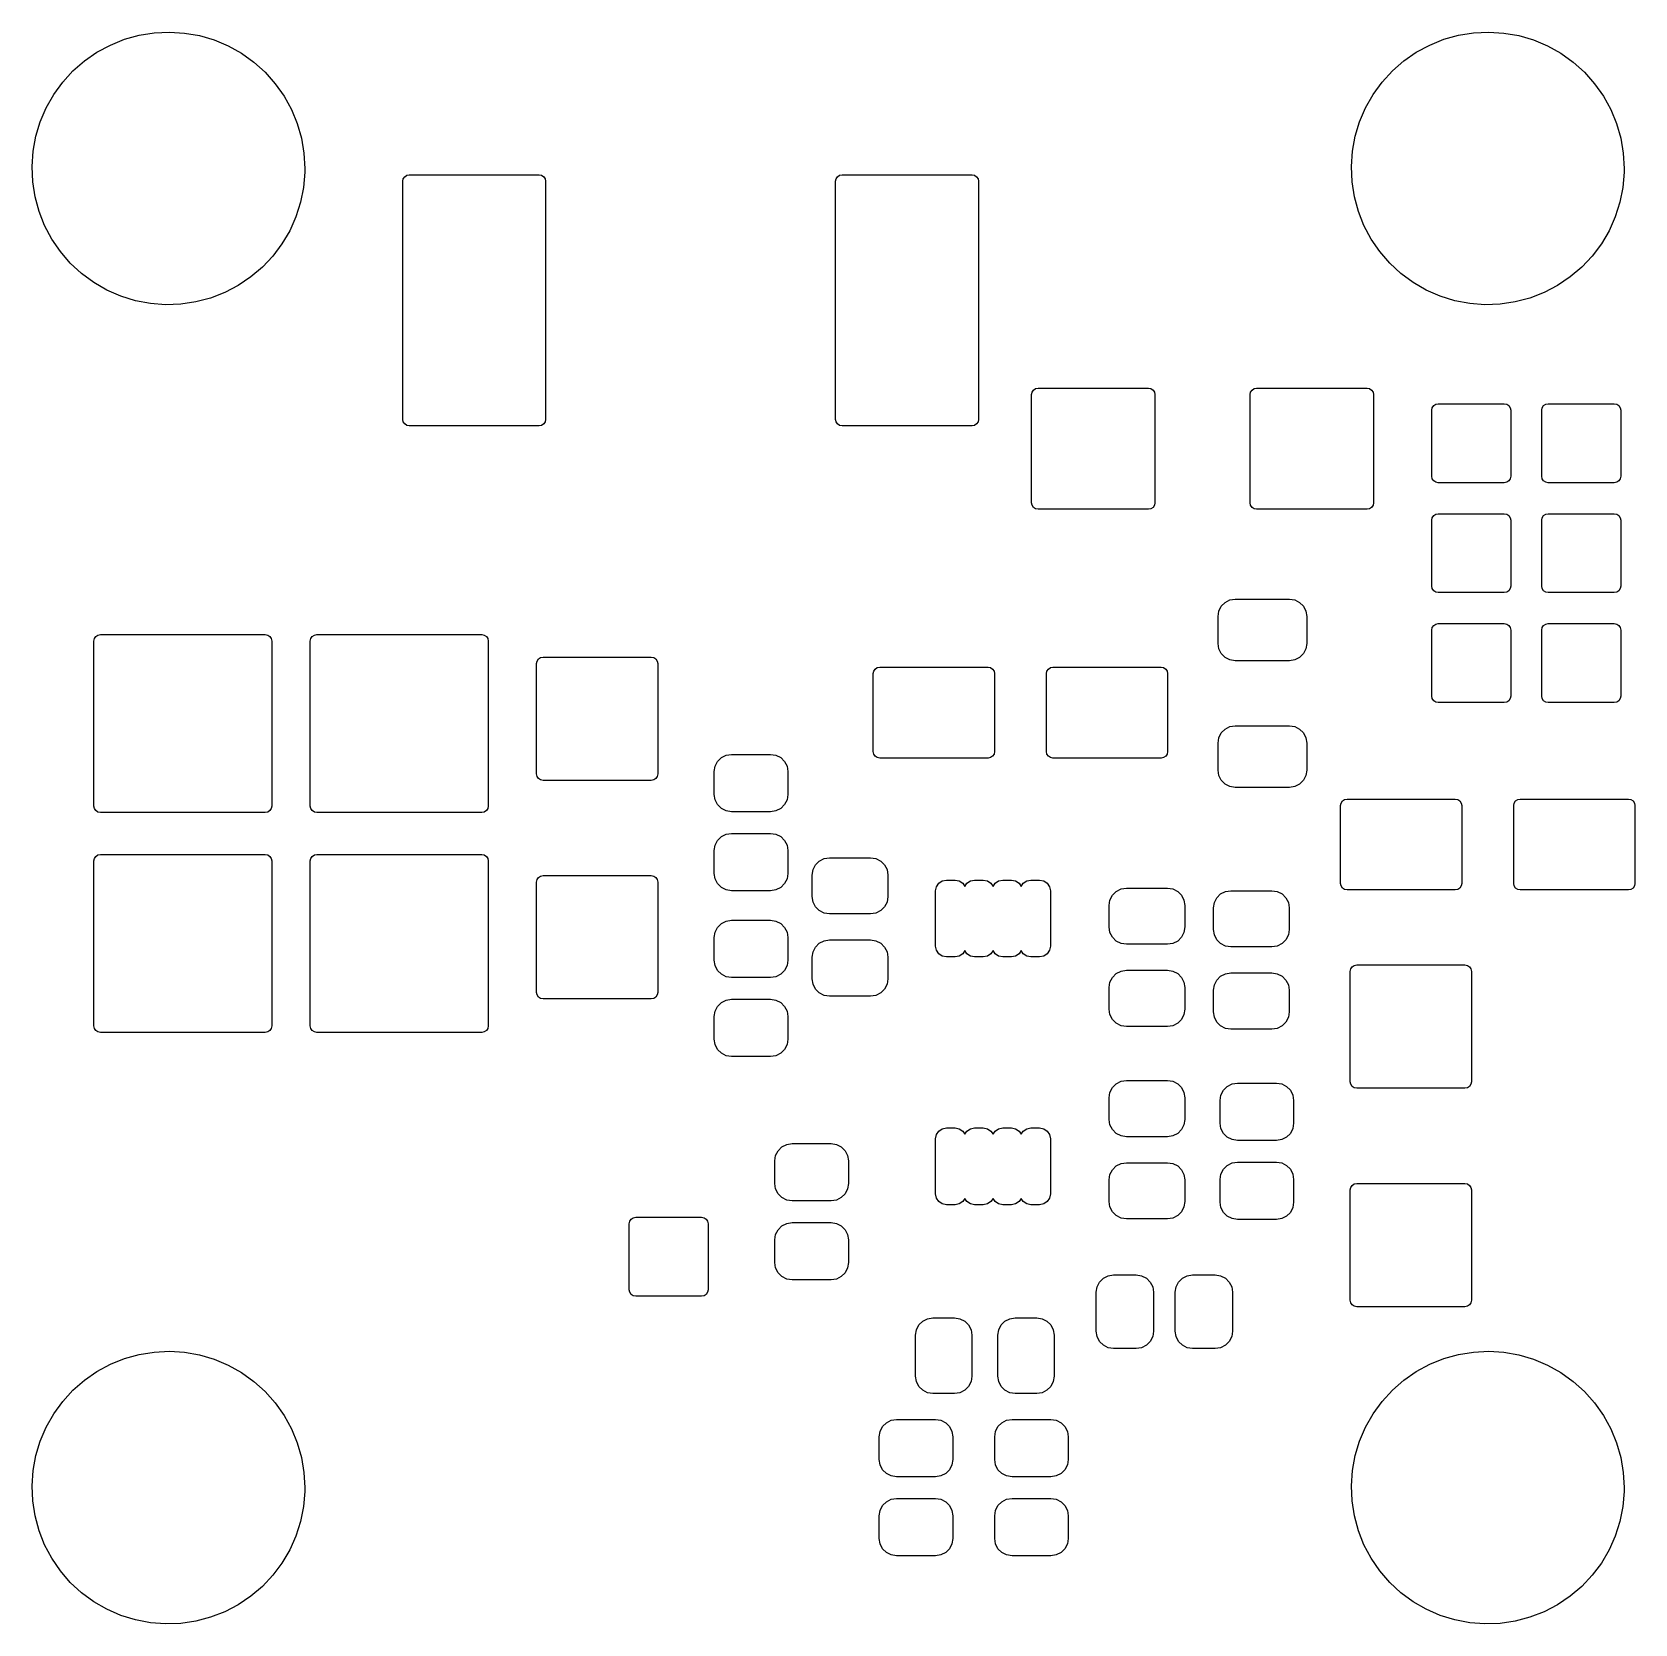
# Model space of a CAD drawing. Extents: x 0.08 to 1.53, y 0.08 to 1.52.
import ezdxf

# ---------------------------------------------------------------- set-up
doc = ezdxf.new("R2010")
doc.units = 0
doc.header["$MEASUREMENT"] = 0
doc.layers.add('BLACK', color=7, linetype='CONTINUOUS')

msp = doc.modelspace()

# ---------------------------------------------------------------- linework, layer by layer
at = {"layer": 'BLACK', "linetype": 'CONTINUOUS'}
for p, q in [((0.147197, 1.51221), (0.160034, 1.5174)), ((0.160034, 1.5174), (0.173369, 1.52112)), ((0.173369, 1.52112), (0.187037, 1.52334)), ((0.187037, 1.52334), (0.200866, 1.52401)), ((0.200866, 1.52401), (0.214684, 1.52314)), ((0.214684, 1.52314), (0.228319, 1.52074)), ((0.228319, 1.52074), (0.241601, 1.51683)), ((0.241601, 1.51683), (0.254365, 1.51146)), ((1.3472, 1.51221), (1.36003, 1.5174)), ((1.36003, 1.5174), (1.37337, 1.52112)), ((1.37337, 1.52112), (1.38704, 1.52334)), ((1.38704, 1.52334), (1.40087, 1.52401)), ((1.40087, 1.52401), (1.41468, 1.52314)), ((1.41468, 1.52314), (1.42832, 1.52074)), ((1.42832, 1.52074), (1.4416, 1.51683)), ((1.4416, 1.51683), (1.45436, 1.51146)), ((0.123648, 1.49773), (0.135017, 1.50563)), ((0.135017, 1.50563), (0.147197, 1.51221)), ((0.254365, 1.51146), (0.266451, 1.50471)), ((0.266451, 1.50471), (0.277709, 1.49665)), ((1.32365, 1.49773), (1.33502, 1.50563)), ((1.33502, 1.50563), (1.3472, 1.51221)), ((1.45436, 1.51146), (1.46645, 1.50471)), ((1.46645, 1.50471), (1.47771, 1.49665)), ((0.103895, 1.47838), (0.113231, 1.48861)), ((0.113231, 1.48861), (0.123648, 1.49773)), ((0.277709, 1.49665), (0.287998, 1.48739)), ((0.287998, 1.48739), (0.29719, 1.47703)), ((1.30389, 1.47838), (1.31323, 1.48861)), ((1.31323, 1.48861), (1.32365, 1.49773)), ((1.47771, 1.49665), (1.488, 1.48739)), ((1.488, 1.48739), (1.49719, 1.47703)), ((0.095756, 1.46718), (0.103895, 1.47838)), ((0.29719, 1.47703), (0.305171, 1.46572)), ((1.29576, 1.46718), (1.30389, 1.47838)), ((1.49719, 1.47703), (1.50517, 1.46572)), ((0.088918, 1.45514), (0.095756, 1.46718)), ((0.305171, 1.46572), (0.311841, 1.45359)), ((1.28892, 1.45514), (1.29576, 1.46718)), ((1.50517, 1.46572), (1.51184, 1.45359)), ((0.083463, 1.44242), (0.088918, 1.45514)), ((0.311841, 1.45359), (0.317118, 1.44078)), ((1.28346, 1.44242), (1.28892, 1.45514)), ((1.51184, 1.45359), (1.51712, 1.44078)), ((0.076962, 1.41554), (0.079462, 1.42916)), ((0.079462, 1.42916), (0.083463, 1.44242)), ((0.317118, 1.44078), (0.320934, 1.42748)), ((1.27696, 1.41554), (1.27946, 1.42916)), ((1.27946, 1.42916), (1.28346, 1.44242)), ((1.51712, 1.44078), (1.52093, 1.42748)), ((0.075996, 1.40173), (0.076962, 1.41554)), ((0.320934, 1.42748), (0.323243, 1.41382)), ((1.276, 1.40173), (1.27696, 1.41554)), ((1.52093, 1.42748), (1.52324, 1.41382)), ((0.076576, 1.3879), (0.075996, 1.40173)), ((0.323243, 1.41382), (0.324016, 1.4)), ((0.324016, 1.4), (0.323967, 1.39654)), ((1.27658, 1.3879), (1.276, 1.40173)), ((1.52324, 1.41382), (1.52402, 1.4)), ((1.52402, 1.4), (1.52397, 1.39654)), ((0.078694, 1.37422), (0.076576, 1.3879)), ((0.323967, 1.39654), (0.322809, 1.38274)), ((0.413189, 1.38827), (0.413639, 1.39053)), ((0.413189, 1.17173), (0.413189, 1.38827)), ((0.413639, 1.39053), (0.414919, 1.39244)), ((0.414919, 1.39244), (0.416835, 1.39372)), ((0.416835, 1.39372), (0.419094, 1.39417)), ((0.419094, 1.39417), (0.537205, 1.39417)), ((0.537205, 1.39417), (0.539465, 1.39372)), ((0.539465, 1.39372), (0.541381, 1.39244)), ((0.541381, 1.39244), (0.542661, 1.39053)), ((0.542661, 1.39053), (0.54311, 1.38827)), ((0.54311, 1.38827), (0.54311, 1.17173)), ((0.80689, 1.38827), (0.807339, 1.39053)), ((0.80689, 1.17173), (0.80689, 1.38827)), ((0.807339, 1.39053), (0.808619, 1.39244)), ((0.808619, 1.39244), (0.810535, 1.39372)), ((0.810535, 1.39372), (0.812795, 1.39417)), ((0.812795, 1.39417), (0.930906, 1.39417)), ((0.930906, 1.39417), (0.933165, 1.39372)), ((0.933165, 1.39372), (0.935081, 1.39244)), ((0.935081, 1.39244), (0.936361, 1.39053)), ((0.936361, 1.39053), (0.936811, 1.38827)), ((0.936811, 1.38827), (0.936811, 1.17173)), ((1.27869, 1.37422), (1.27658, 1.3879)), ((1.52397, 1.39654), (1.52281, 1.38274)), ((0.082324, 1.36085), (0.078694, 1.37422)), ((0.322809, 1.38274), (0.32012, 1.36916)), ((1.28232, 1.36085), (1.27869, 1.37422)), ((1.52281, 1.38274), (1.52012, 1.36916)), ((0.087421, 1.34798), (0.082324, 1.36085)), ((0.315933, 1.35596), (0.310302, 1.34331)), ((0.32012, 1.36916), (0.315933, 1.35596)), ((1.28742, 1.34798), (1.28232, 1.36085)), ((1.51593, 1.35596), (1.5103, 1.34331)), ((1.52012, 1.36916), (1.51593, 1.35596)), ((0.093921, 1.33576), (0.087421, 1.34798)), ((0.310302, 1.34331), (0.303295, 1.33137)), ((1.29392, 1.33576), (1.28742, 1.34798)), ((1.5103, 1.34331), (1.5033, 1.33137)), ((0.101744, 1.32433), (0.093921, 1.33576)), ((0.303295, 1.33137), (0.295002, 1.32028)), ((1.30174, 1.32433), (1.29392, 1.33576)), ((1.5033, 1.33137), (1.495, 1.32028)), ((0.110791, 1.31385), (0.101744, 1.32433)), ((0.120949, 1.30444), (0.110791, 1.31385)), ((0.295002, 1.32028), (0.285524, 1.31019)), ((1.31079, 1.31385), (1.30174, 1.32433)), ((1.32095, 1.30444), (1.31079, 1.31385)), ((1.495, 1.32028), (1.48552, 1.31019)), ((0.132094, 1.29623), (0.120949, 1.30444)), ((0.27498, 1.30122), (0.263501, 1.29348)), ((0.285524, 1.31019), (0.27498, 1.30122)), ((1.33209, 1.29623), (1.32095, 1.30444)), ((1.47498, 1.30122), (1.4635, 1.29348)), ((1.48552, 1.31019), (1.47498, 1.30122)), ((0.144084, 1.28931), (0.132094, 1.29623)), ((0.156772, 1.28376), (0.144084, 1.28931)), ((0.169998, 1.27967), (0.156772, 1.28376)), ((0.251231, 1.28706), (0.238323, 1.28205)), ((0.263501, 1.29348), (0.251231, 1.28706)), ((1.34408, 1.28931), (1.33209, 1.29623)), ((1.35677, 1.28376), (1.34408, 1.28931)), ((1.37, 1.27967), (1.35677, 1.28376)), ((1.45123, 1.28706), (1.43832, 1.28205)), ((1.4635, 1.29348), (1.45123, 1.28706)), ((0.183598, 1.27707), (0.169998, 1.27967)), ((0.197403, 1.27601), (0.183598, 1.27707)), ((0.21124, 1.27649), (0.197403, 1.27601)), ((0.224937, 1.27852), (0.21124, 1.27649)), ((0.238323, 1.28205), (0.224937, 1.27852)), ((1.3836, 1.27707), (1.37, 1.27967)), ((1.3974, 1.27601), (1.3836, 1.27707)), ((1.41124, 1.27649), (1.3974, 1.27601)), ((1.42494, 1.27852), (1.41124, 1.27649)), ((1.43832, 1.28205), (1.42494, 1.27852)), ((0.985094, 1.1942), (0.985544, 1.19646)), ((0.985544, 1.19646), (0.986824, 1.19838)), ((0.986824, 1.19838), (0.98874, 1.19966)), ((0.98874, 1.19966), (0.991, 1.20011)), ((0.991, 1.20011), (1.0914, 1.20011)), ((1.0914, 1.20011), (1.09366, 1.19966)), ((1.09366, 1.19966), (1.09558, 1.19838)), ((1.09558, 1.19838), (1.09686, 1.19646)), ((1.09686, 1.19646), (1.09731, 1.1942)), ((1.18389, 1.1942), (1.18434, 1.19646)), ((1.18434, 1.19646), (1.18562, 1.19838)), ((1.18562, 1.19838), (1.18754, 1.19966)), ((1.18754, 1.19966), (1.1898, 1.20011)), ((1.1898, 1.20011), (1.2902, 1.20011)), ((1.2902, 1.20011), (1.29246, 1.19966)), ((1.29246, 1.19966), (1.29438, 1.19838)), ((1.29438, 1.19838), (1.29566, 1.19646)), ((1.29566, 1.19646), (1.29611, 1.1942)), ((0.985094, 1.0958), (0.985094, 1.1942)), ((1.09731, 1.1942), (1.09731, 1.0958)), ((1.18389, 1.0958), (1.18389, 1.1942)), ((1.29611, 1.1942), (1.29611, 1.0958)), ((1.34909, 1.18), (1.34954, 1.18226)), ((1.34954, 1.18226), (1.35082, 1.18418)), ((1.35082, 1.18418), (1.35274, 1.18546)), ((1.35274, 1.18546), (1.355, 1.18591)), ((1.355, 1.18591), (1.415, 1.18591)), ((1.415, 1.18591), (1.41726, 1.18546)), ((1.41726, 1.18546), (1.41918, 1.18418)), ((1.41918, 1.18418), (1.42046, 1.18226)), ((1.42046, 1.18226), (1.42091, 1.18)), ((1.44909, 1.18), (1.44954, 1.18226)), ((1.44954, 1.18226), (1.45082, 1.18418)), ((1.45082, 1.18418), (1.45274, 1.18546)), ((1.45274, 1.18546), (1.455, 1.18591)), ((1.455, 1.18591), (1.515, 1.18591)), ((1.515, 1.18591), (1.51726, 1.18546)), ((1.51726, 1.18546), (1.51918, 1.18418)), ((1.51918, 1.18418), (1.52046, 1.18226)), ((1.52046, 1.18226), (1.52091, 1.18)), ((0.413639, 1.16947), (0.413189, 1.17173)), ((0.414919, 1.16756), (0.413639, 1.16947)), ((0.416835, 1.16628), (0.414919, 1.16756)), ((0.541381, 1.16756), (0.539465, 1.16628)), ((0.542661, 1.16947), (0.541381, 1.16756)), ((0.54311, 1.17173), (0.542661, 1.16947)), ((0.807339, 1.16947), (0.80689, 1.17173)), ((0.808619, 1.16756), (0.807339, 1.16947)), ((0.810535, 1.16628), (0.808619, 1.16756)), ((0.935081, 1.16756), (0.933165, 1.16628)), ((0.936361, 1.16947), (0.935081, 1.16756)), ((0.936811, 1.17173), (0.936361, 1.16947)), ((1.34909, 1.12), (1.34909, 1.18)), ((1.42091, 1.18), (1.42091, 1.12)), ((1.44909, 1.12), (1.44909, 1.18)), ((1.52091, 1.18), (1.52091, 1.12)), ((0.419094, 1.16583), (0.416835, 1.16628)), ((0.537205, 1.16583), (0.419094, 1.16583)), ((0.539465, 1.16628), (0.537205, 1.16583)), ((0.812795, 1.16583), (0.810535, 1.16628)), ((0.930906, 1.16583), (0.812795, 1.16583)), ((0.933165, 1.16628), (0.930906, 1.16583)), ((1.34954, 1.11774), (1.34909, 1.12)), ((1.35082, 1.11582), (1.34954, 1.11774)), ((1.35274, 1.11454), (1.35082, 1.11582)), ((1.355, 1.11409), (1.35274, 1.11454)), ((1.415, 1.11409), (1.355, 1.11409)), ((1.41726, 1.11454), (1.415, 1.11409)), ((1.41918, 1.11582), (1.41726, 1.11454)), ((1.42046, 1.11774), (1.41918, 1.11582)), ((1.42091, 1.12), (1.42046, 1.11774)), ((1.44954, 1.11774), (1.44909, 1.12)), ((1.45082, 1.11582), (1.44954, 1.11774)), ((1.45274, 1.11454), (1.45082, 1.11582)), ((1.455, 1.11409), (1.45274, 1.11454)), ((1.515, 1.11409), (1.455, 1.11409)), ((1.51726, 1.11454), (1.515, 1.11409)), ((1.51918, 1.11582), (1.51726, 1.11454)), ((1.52046, 1.11774), (1.51918, 1.11582)), ((1.52091, 1.12), (1.52046, 1.11774)), ((0.985544, 1.09354), (0.985094, 1.0958)), ((0.986824, 1.09162), (0.985544, 1.09354)), ((1.09686, 1.09354), (1.09558, 1.09162)), ((1.09731, 1.0958), (1.09686, 1.09354)), ((1.18434, 1.09354), (1.18389, 1.0958)), ((1.18562, 1.09162), (1.18434, 1.09354)), ((1.29566, 1.09354), (1.29438, 1.09162)), ((1.29611, 1.0958), (1.29566, 1.09354)), ((0.98874, 1.09034), (0.986824, 1.09162)), ((0.991, 1.08989), (0.98874, 1.09034)), ((1.0914, 1.08989), (0.991, 1.08989)), ((1.09366, 1.09034), (1.0914, 1.08989)), ((1.09558, 1.09162), (1.09366, 1.09034)), ((1.18754, 1.09034), (1.18562, 1.09162)), ((1.1898, 1.08989), (1.18754, 1.09034)), ((1.2902, 1.08989), (1.1898, 1.08989)), ((1.29246, 1.09034), (1.2902, 1.08989)), ((1.29438, 1.09162), (1.29246, 1.09034)), ((1.34909, 1.08), (1.34954, 1.08226)), ((1.34909, 1.02), (1.34909, 1.08)), ((1.34954, 1.08226), (1.35082, 1.08418)), ((1.35082, 1.08418), (1.35274, 1.08546)), ((1.35274, 1.08546), (1.355, 1.08591)), ((1.355, 1.08591), (1.415, 1.08591)), ((1.415, 1.08591), (1.41726, 1.08546)), ((1.41726, 1.08546), (1.41918, 1.08418)), ((1.41918, 1.08418), (1.42046, 1.08226)), ((1.42046, 1.08226), (1.42091, 1.08)), ((1.42091, 1.08), (1.42091, 1.02)), ((1.44909, 1.08), (1.44954, 1.08226)), ((1.44909, 1.02), (1.44909, 1.08)), ((1.44954, 1.08226), (1.45082, 1.08418)), ((1.45082, 1.08418), (1.45274, 1.08546)), ((1.45274, 1.08546), (1.455, 1.08591)), ((1.455, 1.08591), (1.515, 1.08591)), ((1.515, 1.08591), (1.51726, 1.08546)), ((1.51726, 1.08546), (1.51918, 1.08418)), ((1.51918, 1.08418), (1.52046, 1.08226)), ((1.52046, 1.08226), (1.52091, 1.08)), ((1.52091, 1.08), (1.52091, 1.02)), ((1.16114, 1.0052), (1.16553, 1.00744)), ((1.16553, 1.00744), (1.17039, 1.00821)), ((1.17039, 1.00821), (1.21961, 1.00821)), ((1.21961, 1.00821), (1.22447, 1.00744)), ((1.22447, 1.00744), (1.22886, 1.0052)), ((1.34954, 1.01774), (1.34909, 1.02)), ((1.35082, 1.01582), (1.34954, 1.01774)), ((1.35274, 1.01454), (1.35082, 1.01582)), ((1.355, 1.01409), (1.35274, 1.01454)), ((1.415, 1.01409), (1.355, 1.01409)), ((1.41726, 1.01454), (1.415, 1.01409)), ((1.41918, 1.01582), (1.41726, 1.01454)), ((1.42046, 1.01774), (1.41918, 1.01582)), ((1.42091, 1.02), (1.42046, 1.01774)), ((1.44954, 1.01774), (1.44909, 1.02)), ((1.45082, 1.01582), (1.44954, 1.01774)), ((1.45274, 1.01454), (1.45082, 1.01582)), ((1.455, 1.01409), (1.45274, 1.01454)), ((1.515, 1.01409), (1.455, 1.01409)), ((1.51726, 1.01454), (1.515, 1.01409)), ((1.51918, 1.01582), (1.51726, 1.01454)), ((1.52046, 1.01774), (1.51918, 1.01582)), ((1.52091, 1.02), (1.52046, 1.01774)), ((1.15465, 0.992461), (1.15542, 0.997327)), ((1.15465, 0.967854), (1.15465, 0.992461)), ((1.15542, 0.997327), (1.15765, 1.00172)), ((1.15765, 1.00172), (1.16114, 1.0052)), ((1.22886, 1.0052), (1.23235, 1.00172)), ((1.23235, 1.00172), (1.23458, 0.997327)), ((1.23458, 0.997327), (1.23535, 0.992461)), ((1.23535, 0.992461), (1.23535, 0.967854)), ((1.34909, 0.98), (1.34954, 0.98226)), ((1.34909, 0.92), (1.34909, 0.98)), ((1.34954, 0.98226), (1.35082, 0.984176)), ((1.35082, 0.984176), (1.35274, 0.985456)), ((1.35274, 0.985456), (1.355, 0.985906)), ((1.355, 0.985906), (1.415, 0.985906)), ((1.415, 0.985906), (1.41726, 0.985456)), ((1.41726, 0.985456), (1.41918, 0.984176)), ((1.41918, 0.984176), (1.42046, 0.98226)), ((1.42046, 0.98226), (1.42091, 0.98)), ((1.42091, 0.98), (1.42091, 0.92)), ((1.44909, 0.98), (1.44954, 0.98226)), ((1.44909, 0.92), (1.44909, 0.98)), ((1.44954, 0.98226), (1.45082, 0.984176)), ((1.45082, 0.984176), (1.45274, 0.985456)), ((1.45274, 0.985456), (1.455, 0.985906)), ((1.455, 0.985906), (1.515, 0.985906)), ((1.515, 0.985906), (1.51726, 0.985456)), ((1.51726, 0.985456), (1.51918, 0.984176)), ((1.51918, 0.984176), (1.52046, 0.98226)), ((1.52046, 0.98226), (1.52091, 0.98)), ((1.52091, 0.98), (1.52091, 0.92)), ((0.132244, 0.97), (0.132694, 0.97226)), ((0.132244, 0.82), (0.132244, 0.97)), ((0.132694, 0.97226), (0.133974, 0.974176)), ((0.133974, 0.974176), (0.13589, 0.975456)), ((0.13589, 0.975456), (0.13815, 0.975906)), ((0.13815, 0.975906), (0.28815, 0.975906)), ((0.28815, 0.975906), (0.29041, 0.975456)), ((0.29041, 0.975456), (0.292325, 0.974176)), ((0.292325, 0.974176), (0.293606, 0.97226)), ((0.293606, 0.97226), (0.294055, 0.97)), ((0.294055, 0.97), (0.294055, 0.82)), ((0.329094, 0.97), (0.329544, 0.97226)), ((0.329094, 0.82), (0.329094, 0.97)), ((0.329544, 0.97226), (0.330824, 0.974176)), ((0.330824, 0.974176), (0.33274, 0.975456)), ((0.33274, 0.975456), (0.335, 0.975906)), ((0.335, 0.975906), (0.485, 0.975906)), ((0.485, 0.975906), (0.48726, 0.975456)), ((0.48726, 0.975456), (0.489176, 0.974176)), ((0.489176, 0.974176), (0.490456, 0.97226)), ((0.490456, 0.97226), (0.490906, 0.97)), ((0.490906, 0.97), (0.490906, 0.82)), ((1.15542, 0.962988), (1.15465, 0.967854)), ((1.15765, 0.958598), (1.15542, 0.962988)), ((1.23458, 0.962988), (1.23235, 0.958598)), ((1.23535, 0.967854), (1.23458, 0.962988)), ((0.534894, 0.9496), (0.535344, 0.95186)), ((0.534894, 0.8492), (0.534894, 0.9496)), ((0.535344, 0.95186), (0.536624, 0.953776)), ((0.536624, 0.953776), (0.53854, 0.955056)), ((0.53854, 0.955056), (0.5408, 0.955506)), ((0.5408, 0.955506), (0.6392, 0.955506)), ((0.6392, 0.955506), (0.64146, 0.955056)), ((0.64146, 0.955056), (0.643376, 0.953776)), ((0.643376, 0.953776), (0.644656, 0.95186)), ((0.644656, 0.95186), (0.645106, 0.9496)), ((0.645106, 0.9496), (0.645106, 0.8492)), ((1.16114, 0.955114), (1.15765, 0.958598)), ((1.16553, 0.952877), (1.16114, 0.955114)), ((1.17039, 0.952106), (1.16553, 0.952877)), ((1.21961, 0.952106), (1.17039, 0.952106)), ((1.22447, 0.952877), (1.21961, 0.952106)), ((1.22886, 0.955114), (1.22447, 0.952877)), ((1.23235, 0.958598), (1.22886, 0.955114)), ((0.841142, 0.940433), (0.841591, 0.942693)), ((0.841142, 0.869567), (0.841142, 0.940433)), ((0.841591, 0.942693), (0.842871, 0.944609)), ((0.842871, 0.944609), (0.844787, 0.945889)), ((0.844787, 0.945889), (0.847047, 0.946339)), ((0.847047, 0.946339), (0.945472, 0.946339)), ((0.945472, 0.946339), (0.947732, 0.945889)), ((0.947732, 0.945889), (0.949648, 0.944609)), ((0.949648, 0.944609), (0.950928, 0.942693)), ((0.950928, 0.942693), (0.951378, 0.940433)), ((0.951378, 0.940433), (0.951378, 0.869567)), ((0.998622, 0.940433), (0.999072, 0.942693)), ((0.998622, 0.869567), (0.998622, 0.940433)), ((0.999072, 0.942693), (1.00035, 0.944609)), ((1.00035, 0.944609), (1.00227, 0.945889)), ((1.00227, 0.945889), (1.00453, 0.946339)), ((1.00453, 0.946339), (1.10295, 0.946339)), ((1.10295, 0.946339), (1.10521, 0.945889)), ((1.10521, 0.945889), (1.10713, 0.944609)), ((1.10713, 0.944609), (1.10841, 0.942693)), ((1.10841, 0.942693), (1.10886, 0.940433)), ((1.10886, 0.940433), (1.10886, 0.869567)), ((1.34954, 0.91774), (1.34909, 0.92)), ((1.42091, 0.92), (1.42046, 0.91774)), ((1.44954, 0.91774), (1.44909, 0.92)), ((1.52091, 0.92), (1.52046, 0.91774)), ((1.35082, 0.915824), (1.34954, 0.91774)), ((1.35274, 0.914544), (1.35082, 0.915824)), ((1.355, 0.914094), (1.35274, 0.914544)), ((1.415, 0.914094), (1.355, 0.914094)), ((1.41726, 0.914544), (1.415, 0.914094)), ((1.41918, 0.915824), (1.41726, 0.914544)), ((1.42046, 0.91774), (1.41918, 0.915824)), ((1.45082, 0.915824), (1.44954, 0.91774)), ((1.45274, 0.914544), (1.45082, 0.915824)), ((1.455, 0.914094), (1.45274, 0.914544)), ((1.515, 0.914094), (1.455, 0.914094)), ((1.51726, 0.914544), (1.515, 0.914094)), ((1.51918, 0.915824), (1.51726, 0.914544)), ((1.52046, 0.91774), (1.51918, 0.915824)), ((1.15765, 0.88656), (1.16114, 0.890044)), ((1.16114, 0.890044), (1.16553, 0.89228)), ((1.16553, 0.89228), (1.17039, 0.893051)), ((1.17039, 0.893051), (1.21961, 0.893051)), ((1.21961, 0.893051), (1.22447, 0.89228)), ((1.22447, 0.89228), (1.22886, 0.890044)), ((1.22886, 0.890044), (1.23235, 0.88656)), ((1.15465, 0.877303), (1.15542, 0.88217)), ((1.15465, 0.852697), (1.15465, 0.877303)), ((1.15542, 0.88217), (1.15765, 0.88656)), ((1.23235, 0.88656), (1.23458, 0.88217)), ((1.23458, 0.88217), (1.23535, 0.877303)), ((1.23535, 0.877303), (1.23535, 0.852697)), ((0.697306, 0.856126), (0.699543, 0.860516)), ((0.699543, 0.860516), (0.703027, 0.864)), ((0.703027, 0.864), (0.707417, 0.866237)), ((0.707417, 0.866237), (0.712283, 0.867008)), ((0.712283, 0.867008), (0.747717, 0.867008)), ((0.747717, 0.867008), (0.752583, 0.866237)), ((0.752583, 0.866237), (0.756973, 0.864)), ((0.756973, 0.864), (0.760457, 0.860516)), ((0.760457, 0.860516), (0.762694, 0.856126)), ((0.841591, 0.867307), (0.841142, 0.869567)), ((0.842871, 0.865391), (0.841591, 0.867307)), ((0.844787, 0.864111), (0.842871, 0.865391)), ((0.847047, 0.863661), (0.844787, 0.864111)), ((0.945472, 0.863661), (0.847047, 0.863661)), ((0.947732, 0.864111), (0.945472, 0.863661)), ((0.949648, 0.865391), (0.947732, 0.864111)), ((0.950928, 0.867307), (0.949648, 0.865391)), ((0.951378, 0.869567), (0.950928, 0.867307)), ((0.999072, 0.867307), (0.998622, 0.869567)), ((1.00035, 0.865391), (0.999072, 0.867307)), ((1.00227, 0.864111), (1.00035, 0.865391)), ((1.00453, 0.863661), (1.00227, 0.864111)), ((1.10295, 0.863661), (1.00453, 0.863661)), ((1.10521, 0.864111), (1.10295, 0.863661)), ((1.10713, 0.865391), (1.10521, 0.864111)), ((1.10841, 0.867307), (1.10713, 0.865391)), ((1.10886, 0.869567), (1.10841, 0.867307)), ((0.535344, 0.84694), (0.534894, 0.8492)), ((0.536624, 0.845024), (0.535344, 0.84694)), ((0.644656, 0.84694), (0.643376, 0.845024)), ((0.645106, 0.8492), (0.644656, 0.84694)), ((0.696535, 0.85126), (0.697306, 0.856126)), ((0.696535, 0.830591), (0.696535, 0.85126)), ((0.762694, 0.856126), (0.763465, 0.85126)), ((0.763465, 0.85126), (0.763465, 0.830591)), ((1.15542, 0.84783), (1.15465, 0.852697)), ((1.15765, 0.84344), (1.15542, 0.84783)), ((1.23458, 0.84783), (1.23235, 0.84344)), ((1.23535, 0.852697), (1.23458, 0.84783)), ((0.53854, 0.843744), (0.536624, 0.845024)), ((0.5408, 0.843294), (0.53854, 0.843744)), ((0.6392, 0.843294), (0.5408, 0.843294)), ((0.64146, 0.843744), (0.6392, 0.843294)), ((0.643376, 0.845024), (0.64146, 0.843744)), ((1.16114, 0.839956), (1.15765, 0.84344)), ((1.16553, 0.83772), (1.16114, 0.839956)), ((1.17039, 0.836949), (1.16553, 0.83772)), ((1.21961, 0.836949), (1.17039, 0.836949)), ((1.22447, 0.83772), (1.21961, 0.836949)), ((1.22886, 0.839956), (1.22447, 0.83772)), ((1.23235, 0.84344), (1.22886, 0.839956)), ((0.132694, 0.81774), (0.132244, 0.82)), ((0.133974, 0.815824), (0.132694, 0.81774)), ((0.293606, 0.81774), (0.292325, 0.815824)), ((0.294055, 0.82), (0.293606, 0.81774)), ((0.329544, 0.81774), (0.329094, 0.82)), ((0.330824, 0.815824), (0.329544, 0.81774)), ((0.490456, 0.81774), (0.489176, 0.815824)), ((0.490906, 0.82), (0.490456, 0.81774)), ((0.697306, 0.825724), (0.696535, 0.830591)), ((0.699543, 0.821334), (0.697306, 0.825724)), ((0.703027, 0.81785), (0.699543, 0.821334)), ((0.707417, 0.815613), (0.703027, 0.81785)), ((0.756973, 0.81785), (0.752583, 0.815613)), ((0.760457, 0.821334), (0.756973, 0.81785)), ((0.762694, 0.825724), (0.760457, 0.821334)), ((0.763465, 0.830591), (0.762694, 0.825724)), ((1.26614, 0.820433), (1.26659, 0.822693)), ((1.26614, 0.749567), (1.26614, 0.820433)), ((1.26659, 0.822693), (1.26787, 0.824609)), ((1.26787, 0.824609), (1.26979, 0.825889)), ((1.26979, 0.825889), (1.27205, 0.826339)), ((1.27205, 0.826339), (1.37047, 0.826339)), ((1.37047, 0.826339), (1.37273, 0.825889)), ((1.37273, 0.825889), (1.37465, 0.824609)), ((1.37465, 0.824609), (1.37593, 0.822693)), ((1.37593, 0.822693), (1.37638, 0.820433)), ((1.37638, 0.820433), (1.37638, 0.749567)), ((1.42362, 0.820433), (1.42407, 0.822693)), ((1.42362, 0.749567), (1.42362, 0.820433)), ((1.42407, 0.822693), (1.42535, 0.824609)), ((1.42535, 0.824609), (1.42727, 0.825889)), ((1.42727, 0.825889), (1.42953, 0.826339)), ((1.42953, 0.826339), (1.52795, 0.826339)), ((1.52795, 0.826339), (1.53021, 0.825889)), ((1.53021, 0.825889), (1.53213, 0.824609)), ((1.53213, 0.824609), (1.53341, 0.822693)), ((1.53341, 0.822693), (1.53386, 0.820433)), ((1.53386, 0.820433), (1.53386, 0.749567)), ((0.13589, 0.814544), (0.133974, 0.815824)), ((0.13815, 0.814094), (0.13589, 0.814544)), ((0.28815, 0.814094), (0.13815, 0.814094)), ((0.29041, 0.814544), (0.28815, 0.814094)), ((0.292325, 0.815824), (0.29041, 0.814544)), ((0.33274, 0.814544), (0.330824, 0.815824)), ((0.335, 0.814094), (0.33274, 0.814544)), ((0.485, 0.814094), (0.335, 0.814094)), ((0.48726, 0.814544), (0.485, 0.814094)), ((0.489176, 0.815824), (0.48726, 0.814544)), ((0.712283, 0.814843), (0.707417, 0.815613)), ((0.747717, 0.814843), (0.712283, 0.814843)), ((0.752583, 0.815613), (0.747717, 0.814843)), ((0.697306, 0.784276), (0.699543, 0.788666)), ((0.699543, 0.788666), (0.703027, 0.79215)), ((0.703027, 0.79215), (0.707417, 0.794387)), ((0.707417, 0.794387), (0.712283, 0.795157)), ((0.712283, 0.795157), (0.747717, 0.795157)), ((0.747717, 0.795157), (0.752583, 0.794387)), ((0.752583, 0.794387), (0.756973, 0.79215)), ((0.756973, 0.79215), (0.760457, 0.788666)), ((0.760457, 0.788666), (0.762694, 0.784276)), ((0.132694, 0.77226), (0.133974, 0.774176)), ((0.133974, 0.774176), (0.13589, 0.775456)), ((0.13589, 0.775456), (0.13815, 0.775906)), ((0.13815, 0.775906), (0.28815, 0.775906)), ((0.28815, 0.775906), (0.29041, 0.775456)), ((0.29041, 0.775456), (0.292325, 0.774176)), ((0.292325, 0.774176), (0.293606, 0.77226)), ((0.329544, 0.77226), (0.330824, 0.774176)), ((0.330824, 0.774176), (0.33274, 0.775456)), ((0.33274, 0.775456), (0.335, 0.775906)), ((0.335, 0.775906), (0.485, 0.775906)), ((0.485, 0.775906), (0.48726, 0.775456)), ((0.48726, 0.775456), (0.489176, 0.774176)), ((0.489176, 0.774176), (0.490456, 0.77226)), ((0.696535, 0.779409), (0.697306, 0.784276)), ((0.696535, 0.75874), (0.696535, 0.779409)), ((0.762694, 0.784276), (0.763465, 0.779409)), ((0.763465, 0.779409), (0.763465, 0.75874)), ((0.796433, 0.772221), (0.801299, 0.772992)), ((0.801299, 0.772992), (0.838701, 0.772992)), ((0.838701, 0.772992), (0.843567, 0.772221)), ((0.132244, 0.77), (0.132694, 0.77226)), ((0.132244, 0.62), (0.132244, 0.77)), ((0.293606, 0.77226), (0.294055, 0.77)), ((0.294055, 0.77), (0.294055, 0.62)), ((0.329094, 0.77), (0.329544, 0.77226)), ((0.329094, 0.62), (0.329094, 0.77)), ((0.490456, 0.77226), (0.490906, 0.77)), ((0.490906, 0.77), (0.490906, 0.62)), ((0.697306, 0.753874), (0.696535, 0.75874)), ((0.763465, 0.75874), (0.762694, 0.753874)), ((0.785551, 0.757244), (0.786322, 0.762111)), ((0.786322, 0.762111), (0.788559, 0.766501)), ((0.788559, 0.766501), (0.792043, 0.769985)), ((0.792043, 0.769985), (0.796433, 0.772221)), ((0.843567, 0.772221), (0.847957, 0.769985)), ((0.847957, 0.769985), (0.851441, 0.766501)), ((0.851441, 0.766501), (0.853678, 0.762111)), ((0.853678, 0.762111), (0.854449, 0.757244)), ((0.534894, 0.7508), (0.535344, 0.75306)), ((0.534894, 0.6504), (0.534894, 0.7508)), ((0.535344, 0.75306), (0.536624, 0.754976)), ((0.536624, 0.754976), (0.53854, 0.756256)), ((0.53854, 0.756256), (0.5408, 0.756706)), ((0.5408, 0.756706), (0.6392, 0.756706)), ((0.6392, 0.756706), (0.64146, 0.756256)), ((0.64146, 0.756256), (0.643376, 0.754976)), ((0.643376, 0.754976), (0.644656, 0.75306)), ((0.644656, 0.75306), (0.645106, 0.7508)), ((0.645106, 0.7508), (0.645106, 0.6504)), ((0.699543, 0.749484), (0.697306, 0.753874)), ((0.703027, 0.746), (0.699543, 0.749484)), ((0.707417, 0.743763), (0.703027, 0.746)), ((0.712283, 0.742992), (0.707417, 0.743763)), ((0.752583, 0.743763), (0.747717, 0.742992)), ((0.756973, 0.746), (0.752583, 0.743763)), ((0.760457, 0.749484), (0.756973, 0.746)), ((0.762694, 0.753874), (0.760457, 0.749484)), ((0.785551, 0.737559), (0.785551, 0.757244)), ((0.854449, 0.757244), (0.854449, 0.737559)), ((0.897835, 0.742795), (0.898584, 0.746562)), ((0.898584, 0.746562), (0.900717, 0.749755)), ((0.900717, 0.749755), (0.903911, 0.751889)), ((0.903911, 0.751889), (0.907677, 0.752638)), ((0.907677, 0.752638), (0.915551, 0.752638)), ((0.915551, 0.752638), (0.919318, 0.751889)), ((0.919318, 0.751889), (0.922511, 0.749755)), ((0.922511, 0.749755), (0.924409, 0.746914)), ((0.924409, 0.746914), (0.926308, 0.749755)), ((0.926308, 0.749755), (0.929501, 0.751889)), ((0.929501, 0.751889), (0.933268, 0.752638)), ((0.933268, 0.752638), (0.941142, 0.752638)), ((0.941142, 0.752638), (0.944908, 0.751889)), ((0.944908, 0.751889), (0.948101, 0.749755)), ((0.948101, 0.749755), (0.95, 0.746914)), ((0.95, 0.746914), (0.951899, 0.749755)), ((0.951899, 0.749755), (0.955092, 0.751889)), ((0.955092, 0.751889), (0.958858, 0.752638)), ((0.958858, 0.752638), (0.966732, 0.752638)), ((0.966732, 0.752638), (0.970499, 0.751889)), ((0.970499, 0.751889), (0.973692, 0.749755)), ((0.973692, 0.749755), (0.975591, 0.746914)), ((0.975591, 0.746914), (0.977489, 0.749755)), ((0.977489, 0.749755), (0.980682, 0.751889)), ((0.980682, 0.751889), (0.984449, 0.752638)), ((0.984449, 0.752638), (0.992323, 0.752638)), ((0.992323, 0.752638), (0.996089, 0.751889)), ((0.996089, 0.751889), (0.999283, 0.749755)), ((0.999283, 0.749755), (1.00142, 0.746562)), ((1.00142, 0.746562), (1.00217, 0.742795)), ((1.06204, 0.742386), (1.06643, 0.744623)), ((1.06643, 0.744623), (1.0713, 0.745394)), ((1.0713, 0.745394), (1.1087, 0.745394)), ((1.1087, 0.745394), (1.11357, 0.744623)), ((1.11357, 0.744623), (1.11796, 0.742386)), ((1.26659, 0.747307), (1.26614, 0.749567)), ((1.26787, 0.745391), (1.26659, 0.747307)), ((1.26979, 0.744111), (1.26787, 0.745391)), ((1.27205, 0.743661), (1.26979, 0.744111)), ((1.37047, 0.743661), (1.27205, 0.743661)), ((1.37273, 0.744111), (1.37047, 0.743661)), ((1.37465, 0.745391), (1.37273, 0.744111)), ((1.37593, 0.747307), (1.37465, 0.745391)), ((1.37638, 0.749567), (1.37593, 0.747307)), ((1.42407, 0.747307), (1.42362, 0.749567)), ((1.42535, 0.745391), (1.42407, 0.747307)), ((1.42727, 0.744111), (1.42535, 0.745391)), ((1.42953, 0.743661), (1.42727, 0.744111)), ((1.52795, 0.743661), (1.42953, 0.743661)), ((1.53021, 0.744111), (1.52795, 0.743661)), ((1.53213, 0.745391), (1.53021, 0.744111)), ((1.53341, 0.747307), (1.53213, 0.745391)), ((1.53386, 0.749567), (1.53341, 0.747307)), ((0.747717, 0.742992), (0.712283, 0.742992)), ((0.786322, 0.732693), (0.785551, 0.737559)), ((0.788559, 0.728303), (0.786322, 0.732693)), ((0.853678, 0.732693), (0.851441, 0.728303)), ((0.854449, 0.737559), (0.853678, 0.732693)), ((0.897835, 0.692598), (0.897835, 0.742795)), ((1.00217, 0.742795), (1.00217, 0.692598)), ((1.05555, 0.729646), (1.05632, 0.734512)), ((1.05555, 0.709961), (1.05555, 0.729646)), ((1.05632, 0.734512), (1.05856, 0.738902)), ((1.05856, 0.738902), (1.06204, 0.742386)), ((1.11796, 0.742386), (1.12144, 0.738902)), ((1.12144, 0.738902), (1.12368, 0.734512)), ((1.12368, 0.734512), (1.12445, 0.729646)), ((1.12445, 0.729646), (1.12445, 0.709961)), ((1.15055, 0.727244), (1.15132, 0.732111)), ((1.15132, 0.732111), (1.15356, 0.736501)), ((1.15356, 0.736501), (1.15704, 0.739985)), ((1.15704, 0.739985), (1.16143, 0.742221)), ((1.16143, 0.742221), (1.1663, 0.742992)), ((1.1663, 0.742992), (1.2037, 0.742992)), ((1.2037, 0.742992), (1.20857, 0.742221)), ((1.20857, 0.742221), (1.21296, 0.739985)), ((1.21296, 0.739985), (1.21644, 0.736501)), ((1.21644, 0.736501), (1.21868, 0.732111)), ((1.21868, 0.732111), (1.21945, 0.727244)), ((0.703027, 0.713075), (0.707417, 0.715312)), ((0.707417, 0.715312), (0.712283, 0.716083)), ((0.712283, 0.716083), (0.747717, 0.716083)), ((0.747717, 0.716083), (0.752583, 0.715312)), ((0.752583, 0.715312), (0.756973, 0.713075)), ((0.792043, 0.724819), (0.788559, 0.728303)), ((0.796433, 0.722582), (0.792043, 0.724819)), ((0.801299, 0.721811), (0.796433, 0.722582)), ((0.838701, 0.721811), (0.801299, 0.721811)), ((0.843567, 0.722582), (0.838701, 0.721811)), ((0.847957, 0.724819), (0.843567, 0.722582)), ((0.851441, 0.728303), (0.847957, 0.724819)), ((1.15055, 0.707559), (1.15055, 0.727244)), ((1.21945, 0.727244), (1.21945, 0.707559)), ((0.696535, 0.700335), (0.697306, 0.705201)), ((0.696535, 0.679665), (0.696535, 0.700335)), ((0.697306, 0.705201), (0.699543, 0.709591)), ((0.699543, 0.709591), (0.703027, 0.713075)), ((0.756973, 0.713075), (0.760457, 0.709591)), ((0.760457, 0.709591), (0.762694, 0.705201)), ((0.762694, 0.705201), (0.763465, 0.700335)), ((0.763465, 0.700335), (0.763465, 0.679665)), ((1.05632, 0.705094), (1.05555, 0.709961)), ((1.05856, 0.700704), (1.05632, 0.705094)), ((1.06204, 0.69722), (1.05856, 0.700704)), ((1.12144, 0.700704), (1.11796, 0.69722)), ((1.12368, 0.705094), (1.12144, 0.700704)), ((1.12445, 0.709961), (1.12368, 0.705094)), ((1.15132, 0.702693), (1.15055, 0.707559)), ((1.15356, 0.698303), (1.15132, 0.702693)), ((1.21868, 0.702693), (1.21644, 0.698303)), ((1.21945, 0.707559), (1.21868, 0.702693)), ((0.785551, 0.682441), (0.786322, 0.687307)), ((0.786322, 0.687307), (0.788559, 0.691697)), ((0.788559, 0.691697), (0.792043, 0.695181)), ((0.792043, 0.695181), (0.796433, 0.697418)), ((0.796433, 0.697418), (0.801299, 0.698189)), ((0.801299, 0.698189), (0.838701, 0.698189)), ((0.838701, 0.698189), (0.843567, 0.697418)), ((0.843567, 0.697418), (0.847957, 0.695181)), ((0.847957, 0.695181), (0.851441, 0.691697)), ((0.851441, 0.691697), (0.853678, 0.687307)), ((0.853678, 0.687307), (0.854449, 0.682441)), ((0.898584, 0.688832), (0.897835, 0.692598)), ((0.900717, 0.685639), (0.898584, 0.688832)), ((0.903911, 0.683505), (0.900717, 0.685639)), ((0.922511, 0.685639), (0.919318, 0.683505)), ((0.924409, 0.68848), (0.922511, 0.685639)), ((0.926308, 0.685639), (0.924409, 0.68848)), ((0.929501, 0.683505), (0.926308, 0.685639)), ((0.948101, 0.685639), (0.944908, 0.683505)), ((0.95, 0.68848), (0.948101, 0.685639)), ((0.951899, 0.685639), (0.95, 0.68848)), ((0.955092, 0.683505), (0.951899, 0.685639)), ((0.973692, 0.685639), (0.970499, 0.683505)), ((0.975591, 0.68848), (0.973692, 0.685639)), ((0.977489, 0.685639), (0.975591, 0.68848)), ((0.980682, 0.683505), (0.977489, 0.685639)), ((0.999283, 0.685639), (0.996089, 0.683505)), ((1.00142, 0.688832), (0.999283, 0.685639)), ((1.00217, 0.692598), (1.00142, 0.688832)), ((1.06643, 0.694983), (1.06204, 0.69722)), ((1.0713, 0.694213), (1.06643, 0.694983)), ((1.1087, 0.694213), (1.0713, 0.694213)), ((1.11357, 0.694983), (1.1087, 0.694213)), ((1.11796, 0.69722), (1.11357, 0.694983)), ((1.15704, 0.694819), (1.15356, 0.698303)), ((1.16143, 0.692582), (1.15704, 0.694819)), ((1.1663, 0.691811), (1.16143, 0.692582)), ((1.2037, 0.691811), (1.1663, 0.691811)), ((1.20857, 0.692582), (1.2037, 0.691811)), ((1.21296, 0.694819), (1.20857, 0.692582)), ((1.21644, 0.698303), (1.21296, 0.694819)), ((0.697306, 0.674799), (0.696535, 0.679665)), ((0.699543, 0.670409), (0.697306, 0.674799)), ((0.762694, 0.674799), (0.760457, 0.670409)), ((0.763465, 0.679665), (0.762694, 0.674799)), ((0.785551, 0.662756), (0.785551, 0.682441)), ((0.854449, 0.682441), (0.854449, 0.662756)), ((0.907677, 0.682756), (0.903911, 0.683505)), ((0.915551, 0.682756), (0.907677, 0.682756)), ((0.919318, 0.683505), (0.915551, 0.682756)), ((0.933268, 0.682756), (0.929501, 0.683505)), ((0.941142, 0.682756), (0.933268, 0.682756)), ((0.944908, 0.683505), (0.941142, 0.682756)), ((0.958858, 0.682756), (0.955092, 0.683505)), ((0.966732, 0.682756), (0.958858, 0.682756)), ((0.970499, 0.683505), (0.966732, 0.682756)), ((0.984449, 0.682756), (0.980682, 0.683505)), ((0.992323, 0.682756), (0.984449, 0.682756)), ((0.996089, 0.683505), (0.992323, 0.682756)), ((1.27489, 0.6696), (1.27534, 0.67186)), ((1.27534, 0.67186), (1.27662, 0.673776)), ((1.27662, 0.673776), (1.27854, 0.675056)), ((1.27854, 0.675056), (1.2808, 0.675506)), ((1.2808, 0.675506), (1.3792, 0.675506)), ((1.3792, 0.675506), (1.38146, 0.675056)), ((1.38146, 0.675056), (1.38338, 0.673776)), ((1.38338, 0.673776), (1.38466, 0.67186)), ((1.38466, 0.67186), (1.38511, 0.6696)), ((0.703027, 0.666925), (0.699543, 0.670409)), ((0.707417, 0.664688), (0.703027, 0.666925)), ((0.712283, 0.663917), (0.707417, 0.664688)), ((0.747717, 0.663917), (0.712283, 0.663917)), ((0.752583, 0.664688), (0.747717, 0.663917)), ((0.756973, 0.666925), (0.752583, 0.664688)), ((0.760457, 0.670409), (0.756973, 0.666925)), ((0.786322, 0.657889), (0.785551, 0.662756)), ((0.788559, 0.653499), (0.786322, 0.657889)), ((0.853678, 0.657889), (0.851441, 0.653499)), ((0.854449, 0.662756), (0.853678, 0.657889)), ((1.05555, 0.654843), (1.05632, 0.659709)), ((1.05632, 0.659709), (1.05856, 0.664099)), ((1.05856, 0.664099), (1.06204, 0.667583)), ((1.06204, 0.667583), (1.06643, 0.66982)), ((1.06643, 0.66982), (1.0713, 0.670591)), ((1.0713, 0.670591), (1.1087, 0.670591)), ((1.1087, 0.670591), (1.11357, 0.66982)), ((1.11357, 0.66982), (1.11796, 0.667583)), ((1.11796, 0.667583), (1.12144, 0.664099)), ((1.12144, 0.664099), (1.12368, 0.659709)), ((1.12368, 0.659709), (1.12445, 0.654843)), ((1.15055, 0.652441), (1.15132, 0.657307)), ((1.15132, 0.657307), (1.15356, 0.661697)), ((1.15356, 0.661697), (1.15704, 0.665181)), ((1.15704, 0.665181), (1.16143, 0.667418)), ((1.16143, 0.667418), (1.1663, 0.668189)), ((1.1663, 0.668189), (1.2037, 0.668189)), ((1.2037, 0.668189), (1.20857, 0.667418)), ((1.20857, 0.667418), (1.21296, 0.665181)), ((1.21296, 0.665181), (1.21644, 0.661697)), ((1.21644, 0.661697), (1.21868, 0.657307)), ((1.21868, 0.657307), (1.21945, 0.652441)), ((1.27489, 0.5692), (1.27489, 0.6696)), ((1.38511, 0.6696), (1.38511, 0.5692)), ((0.535344, 0.64814), (0.534894, 0.6504)), ((0.536624, 0.646224), (0.535344, 0.64814)), ((0.53854, 0.644944), (0.536624, 0.646224)), ((0.5408, 0.644494), (0.53854, 0.644944)), ((0.6392, 0.644494), (0.5408, 0.644494)), ((0.64146, 0.644944), (0.6392, 0.644494)), ((0.643376, 0.646224), (0.64146, 0.644944)), ((0.644656, 0.64814), (0.643376, 0.646224)), ((0.645106, 0.6504), (0.644656, 0.64814)), ((0.703027, 0.641225), (0.707417, 0.643462)), ((0.707417, 0.643462), (0.712283, 0.644232)), ((0.712283, 0.644232), (0.747717, 0.644232)), ((0.747717, 0.644232), (0.752583, 0.643462)), ((0.752583, 0.643462), (0.756973, 0.641225)), ((0.792043, 0.650015), (0.788559, 0.653499)), ((0.796433, 0.647779), (0.792043, 0.650015)), ((0.801299, 0.647008), (0.796433, 0.647779)), ((0.838701, 0.647008), (0.801299, 0.647008)), ((0.843567, 0.647779), (0.838701, 0.647008)), ((0.847957, 0.650015), (0.843567, 0.647779)), ((0.851441, 0.653499), (0.847957, 0.650015)), ((1.05555, 0.635157), (1.05555, 0.654843)), ((1.12445, 0.654843), (1.12445, 0.635157)), ((1.15055, 0.632756), (1.15055, 0.652441)), ((1.21945, 0.652441), (1.21945, 0.632756)), ((0.696535, 0.628484), (0.697306, 0.633351)), ((0.696535, 0.607815), (0.696535, 0.628484)), ((0.697306, 0.633351), (0.699543, 0.637741)), ((0.699543, 0.637741), (0.703027, 0.641225)), ((0.756973, 0.641225), (0.760457, 0.637741)), ((0.760457, 0.637741), (0.762694, 0.633351)), ((0.762694, 0.633351), (0.763465, 0.628484)), ((0.763465, 0.628484), (0.763465, 0.607815)), ((1.05632, 0.630291), (1.05555, 0.635157)), ((1.05856, 0.625901), (1.05632, 0.630291)), ((1.12368, 0.630291), (1.12144, 0.625901)), ((1.12445, 0.635157), (1.12368, 0.630291)), ((1.15132, 0.627889), (1.15055, 0.632756)), ((1.15356, 0.623499), (1.15132, 0.627889)), ((1.21868, 0.627889), (1.21644, 0.623499)), ((1.21945, 0.632756), (1.21868, 0.627889)), ((0.132694, 0.61774), (0.132244, 0.62)), ((0.133974, 0.615824), (0.132694, 0.61774)), ((0.13589, 0.614544), (0.133974, 0.615824)), ((0.13815, 0.614094), (0.13589, 0.614544)), ((0.28815, 0.614094), (0.13815, 0.614094)), ((0.29041, 0.614544), (0.28815, 0.614094)), ((0.292325, 0.615824), (0.29041, 0.614544)), ((0.293606, 0.61774), (0.292325, 0.615824)), ((0.294055, 0.62), (0.293606, 0.61774)), ((0.329544, 0.61774), (0.329094, 0.62)), ((0.330824, 0.615824), (0.329544, 0.61774)), ((0.33274, 0.614544), (0.330824, 0.615824)), ((0.335, 0.614094), (0.33274, 0.614544)), ((0.485, 0.614094), (0.335, 0.614094)), ((0.48726, 0.614544), (0.485, 0.614094)), ((0.489176, 0.615824), (0.48726, 0.614544)), ((0.490456, 0.61774), (0.489176, 0.615824)), ((0.490906, 0.62), (0.490456, 0.61774)), ((1.06204, 0.622417), (1.05856, 0.625901)), ((1.06643, 0.62018), (1.06204, 0.622417)), ((1.0713, 0.619409), (1.06643, 0.62018)), ((1.1087, 0.619409), (1.0713, 0.619409)), ((1.11357, 0.62018), (1.1087, 0.619409)), ((1.11796, 0.622417), (1.11357, 0.62018)), ((1.12144, 0.625901), (1.11796, 0.622417)), ((1.15704, 0.620015), (1.15356, 0.623499)), ((1.16143, 0.617779), (1.15704, 0.620015)), ((1.1663, 0.617008), (1.16143, 0.617779)), ((1.2037, 0.617008), (1.1663, 0.617008)), ((1.20857, 0.617779), (1.2037, 0.617008)), ((1.21296, 0.620015), (1.20857, 0.617779)), ((1.21644, 0.623499), (1.21296, 0.620015)), ((0.697306, 0.602949), (0.696535, 0.607815)), ((0.699543, 0.598559), (0.697306, 0.602949)), ((0.703027, 0.595075), (0.699543, 0.598559)), ((0.760457, 0.598559), (0.756973, 0.595075)), ((0.762694, 0.602949), (0.760457, 0.598559)), ((0.763465, 0.607815), (0.762694, 0.602949)), ((0.707417, 0.592838), (0.703027, 0.595075)), ((0.712283, 0.592067), (0.707417, 0.592838)), ((0.747717, 0.592067), (0.712283, 0.592067)), ((0.752583, 0.592838), (0.747717, 0.592067)), ((0.756973, 0.595075), (0.752583, 0.592838)), ((1.06204, 0.567386), (1.06643, 0.569623)), ((1.06643, 0.569623), (1.0713, 0.570394)), ((1.0713, 0.570394), (1.1087, 0.570394)), ((1.1087, 0.570394), (1.11357, 0.569623)), ((1.11357, 0.569623), (1.11796, 0.567386)), ((1.27534, 0.56694), (1.27489, 0.5692)), ((1.38511, 0.5692), (1.38466, 0.56694)), ((1.05555, 0.554646), (1.05632, 0.559512)), ((1.05555, 0.534961), (1.05555, 0.554646)), ((1.05632, 0.559512), (1.05856, 0.563902)), ((1.05856, 0.563902), (1.06204, 0.567386)), ((1.11796, 0.567386), (1.12144, 0.563902)), ((1.12144, 0.563902), (1.12368, 0.559512)), ((1.12368, 0.559512), (1.12445, 0.554646)), ((1.12445, 0.554646), (1.12445, 0.534961)), ((1.15654, 0.552185), (1.15731, 0.557051)), ((1.15731, 0.557051), (1.15954, 0.561441)), ((1.15954, 0.561441), (1.16303, 0.564925)), ((1.16303, 0.564925), (1.16742, 0.567162)), ((1.16742, 0.567162), (1.17228, 0.567933)), ((1.17228, 0.567933), (1.20772, 0.567933)), ((1.20772, 0.567933), (1.21258, 0.567162)), ((1.21258, 0.567162), (1.21697, 0.564925)), ((1.21697, 0.564925), (1.22046, 0.561441)), ((1.22046, 0.561441), (1.22269, 0.557051)), ((1.22269, 0.557051), (1.22346, 0.552185)), ((1.27662, 0.565024), (1.27534, 0.56694)), ((1.27854, 0.563744), (1.27662, 0.565024)), ((1.2808, 0.563294), (1.27854, 0.563744)), ((1.3792, 0.563294), (1.2808, 0.563294)), ((1.38146, 0.563744), (1.3792, 0.563294)), ((1.38338, 0.565024), (1.38146, 0.563744)), ((1.38466, 0.56694), (1.38338, 0.565024)), ((1.15654, 0.531516), (1.15654, 0.552185)), ((1.22346, 0.552185), (1.22346, 0.531516)), ((0.900717, 0.524361), (0.903911, 0.526495)), ((0.903911, 0.526495), (0.907677, 0.527244)), ((0.907677, 0.527244), (0.915551, 0.527244)), ((0.915551, 0.527244), (0.919318, 0.526495)), ((0.919318, 0.526495), (0.922511, 0.524361)), ((0.926308, 0.524361), (0.929501, 0.526495)), ((0.929501, 0.526495), (0.933268, 0.527244)), ((0.933268, 0.527244), (0.941142, 0.527244)), ((0.941142, 0.527244), (0.944908, 0.526495)), ((0.944908, 0.526495), (0.948101, 0.524361)), ((0.951899, 0.524361), (0.955092, 0.526495)), ((0.955092, 0.526495), (0.958858, 0.527244)), ((0.958858, 0.527244), (0.966732, 0.527244)), ((0.966732, 0.527244), (0.970499, 0.526495)), ((0.970499, 0.526495), (0.973692, 0.524361)), ((0.977489, 0.524361), (0.980682, 0.526495)), ((0.980682, 0.526495), (0.984449, 0.527244)), ((0.984449, 0.527244), (0.992323, 0.527244)), ((0.992323, 0.527244), (0.996089, 0.526495)), ((0.996089, 0.526495), (0.999283, 0.524361)), ((1.05632, 0.530094), (1.05555, 0.534961)), ((1.05856, 0.525704), (1.05632, 0.530094)), ((1.06204, 0.52222), (1.05856, 0.525704)), ((1.12144, 0.525704), (1.11796, 0.52222)), ((1.12368, 0.530094), (1.12144, 0.525704)), ((1.12445, 0.534961), (1.12368, 0.530094)), ((1.15731, 0.526649), (1.15654, 0.531516)), ((1.15954, 0.522259), (1.15731, 0.526649)), ((1.22269, 0.526649), (1.22046, 0.522259)), ((1.22346, 0.531516), (1.22269, 0.526649)), ((0.758027, 0.509925), (0.762417, 0.512162)), ((0.762417, 0.512162), (0.767283, 0.512933)), ((0.767283, 0.512933), (0.802717, 0.512933)), ((0.802717, 0.512933), (0.807583, 0.512162)), ((0.807583, 0.512162), (0.811973, 0.509925)), ((0.897835, 0.517402), (0.898584, 0.521168)), ((0.897835, 0.467205), (0.897835, 0.517402)), ((0.898584, 0.521168), (0.900717, 0.524361)), ((0.922511, 0.524361), (0.924409, 0.52152)), ((0.924409, 0.52152), (0.926308, 0.524361)), ((0.948101, 0.524361), (0.95, 0.52152)), ((0.95, 0.52152), (0.951899, 0.524361)), ((0.973692, 0.524361), (0.975591, 0.52152)), ((0.975591, 0.52152), (0.977489, 0.524361)), ((0.999283, 0.524361), (1.00142, 0.521168)), ((1.00142, 0.521168), (1.00217, 0.517402)), ((1.00217, 0.517402), (1.00217, 0.467205)), ((1.06643, 0.519983), (1.06204, 0.52222)), ((1.0713, 0.519213), (1.06643, 0.519983)), ((1.1087, 0.519213), (1.0713, 0.519213)), ((1.11357, 0.519983), (1.1087, 0.519213)), ((1.11796, 0.52222), (1.11357, 0.519983)), ((1.16303, 0.518775), (1.15954, 0.522259)), ((1.16742, 0.516538), (1.16303, 0.518775)), ((1.17228, 0.515768), (1.16742, 0.516538)), ((1.20772, 0.515768), (1.17228, 0.515768)), ((1.21258, 0.516538), (1.20772, 0.515768)), ((1.21697, 0.518775), (1.21258, 0.516538)), ((1.22046, 0.522259), (1.21697, 0.518775)), ((0.751535, 0.497185), (0.752306, 0.502051)), ((0.751535, 0.476516), (0.751535, 0.497185)), ((0.752306, 0.502051), (0.754543, 0.506441)), ((0.754543, 0.506441), (0.758027, 0.509925)), ((0.811973, 0.509925), (0.815457, 0.506441)), ((0.815457, 0.506441), (0.817694, 0.502051)), ((0.817694, 0.502051), (0.818465, 0.497185)), ((0.818465, 0.497185), (0.818465, 0.476516)), ((1.16742, 0.495312), (1.17228, 0.496083)), ((1.17228, 0.496083), (1.20772, 0.496083)), ((1.20772, 0.496083), (1.21258, 0.495312)), ((1.05555, 0.479843), (1.05632, 0.484709)), ((1.05632, 0.484709), (1.05856, 0.489099)), ((1.05856, 0.489099), (1.06204, 0.492583)), ((1.06204, 0.492583), (1.06643, 0.49482)), ((1.06643, 0.49482), (1.0713, 0.495591)), ((1.0713, 0.495591), (1.1087, 0.495591)), ((1.1087, 0.495591), (1.11357, 0.49482)), ((1.11357, 0.49482), (1.11796, 0.492583)), ((1.11796, 0.492583), (1.12144, 0.489099)), ((1.12144, 0.489099), (1.12368, 0.484709)), ((1.12368, 0.484709), (1.12445, 0.479843)), ((1.15654, 0.480335), (1.15731, 0.485201)), ((1.15731, 0.485201), (1.15954, 0.489591)), ((1.15954, 0.489591), (1.16303, 0.493075)), ((1.16303, 0.493075), (1.16742, 0.495312)), ((1.21258, 0.495312), (1.21697, 0.493075)), ((1.21697, 0.493075), (1.22046, 0.489591)), ((1.22046, 0.489591), (1.22269, 0.485201)), ((1.22269, 0.485201), (1.22346, 0.480335)), ((0.752306, 0.471649), (0.751535, 0.476516)), ((0.754543, 0.467259), (0.752306, 0.471649)), ((0.758027, 0.463775), (0.754543, 0.467259)), ((0.815457, 0.467259), (0.811973, 0.463775)), ((0.817694, 0.471649), (0.815457, 0.467259)), ((0.818465, 0.476516), (0.817694, 0.471649)), ((0.898584, 0.463438), (0.897835, 0.467205)), ((1.00217, 0.467205), (1.00142, 0.463438)), ((1.05555, 0.460157), (1.05555, 0.479843)), ((1.12445, 0.479843), (1.12445, 0.460157)), ((1.15654, 0.459665), (1.15654, 0.480335)), ((1.22346, 0.480335), (1.22346, 0.459665)), ((1.27489, 0.4708), (1.27534, 0.47306)), ((1.27489, 0.3704), (1.27489, 0.4708)), ((1.27534, 0.47306), (1.27662, 0.474976)), ((1.27662, 0.474976), (1.27854, 0.476256)), ((1.27854, 0.476256), (1.2808, 0.476706)), ((1.2808, 0.476706), (1.3792, 0.476706)), ((1.3792, 0.476706), (1.38146, 0.476256)), ((1.38146, 0.476256), (1.38338, 0.474976)), ((1.38338, 0.474976), (1.38466, 0.47306)), ((1.38466, 0.47306), (1.38511, 0.4708)), ((1.38511, 0.4708), (1.38511, 0.3704)), ((0.762417, 0.461538), (0.758027, 0.463775)), ((0.767283, 0.460768), (0.762417, 0.461538)), ((0.802717, 0.460768), (0.767283, 0.460768)), ((0.807583, 0.461538), (0.802717, 0.460768)), ((0.811973, 0.463775), (0.807583, 0.461538)), ((0.900717, 0.460245), (0.898584, 0.463438)), ((0.903911, 0.458111), (0.900717, 0.460245)), ((0.907677, 0.457362), (0.903911, 0.458111)), ((0.915551, 0.457362), (0.907677, 0.457362)), ((0.919318, 0.458111), (0.915551, 0.457362)), ((0.922511, 0.460245), (0.919318, 0.458111)), ((0.924409, 0.463086), (0.922511, 0.460245)), ((0.926308, 0.460245), (0.924409, 0.463086)), ((0.929501, 0.458111), (0.926308, 0.460245)), ((0.933268, 0.457362), (0.929501, 0.458111)), ((0.941142, 0.457362), (0.933268, 0.457362)), ((0.944908, 0.458111), (0.941142, 0.457362)), ((0.948101, 0.460245), (0.944908, 0.458111)), ((0.95, 0.463086), (0.948101, 0.460245)), ((0.951899, 0.460245), (0.95, 0.463086)), ((0.955092, 0.458111), (0.951899, 0.460245)), ((0.958858, 0.457362), (0.955092, 0.458111)), ((0.966732, 0.457362), (0.958858, 0.457362)), ((0.970499, 0.458111), (0.966732, 0.457362)), ((0.973692, 0.460245), (0.970499, 0.458111)), ((0.975591, 0.463086), (0.973692, 0.460245)), ((0.977489, 0.460245), (0.975591, 0.463086)), ((0.980682, 0.458111), (0.977489, 0.460245)), ((0.984449, 0.457362), (0.980682, 0.458111)), ((0.992323, 0.457362), (0.984449, 0.457362)), ((0.996089, 0.458111), (0.992323, 0.457362)), ((0.999283, 0.460245), (0.996089, 0.458111)), ((1.00142, 0.463438), (0.999283, 0.460245)), ((1.05632, 0.455291), (1.05555, 0.460157)), ((1.05856, 0.450901), (1.05632, 0.455291)), ((1.12368, 0.455291), (1.12144, 0.450901)), ((1.12445, 0.460157), (1.12368, 0.455291)), ((1.15731, 0.454799), (1.15654, 0.459665)), ((1.15954, 0.450409), (1.15731, 0.454799)), ((1.22269, 0.454799), (1.22046, 0.450409)), ((1.22346, 0.459665), (1.22269, 0.454799)), ((0.619094, 0.44), (0.619544, 0.44226)), ((0.619094, 0.38), (0.619094, 0.44)), ((0.619544, 0.44226), (0.620824, 0.444176)), ((0.620824, 0.444176), (0.62274, 0.445456)), ((0.62274, 0.445456), (0.625, 0.445906)), ((0.625, 0.445906), (0.685, 0.445906)), ((0.685, 0.445906), (0.68726, 0.445456)), ((0.68726, 0.445456), (0.689176, 0.444176)), ((0.689176, 0.444176), (0.690456, 0.44226)), ((0.690456, 0.44226), (0.690906, 0.44)), ((0.690906, 0.44), (0.690906, 0.38)), ((0.754543, 0.434591), (0.758027, 0.438075)), ((0.758027, 0.438075), (0.762417, 0.440312)), ((0.762417, 0.440312), (0.767283, 0.441083)), ((0.767283, 0.441083), (0.802717, 0.441083)), ((0.802717, 0.441083), (0.807583, 0.440312)), ((0.807583, 0.440312), (0.811973, 0.438075)), ((0.811973, 0.438075), (0.815457, 0.434591)), ((1.06204, 0.447417), (1.05856, 0.450901)), ((1.06643, 0.44518), (1.06204, 0.447417)), ((1.0713, 0.444409), (1.06643, 0.44518)), ((1.1087, 0.444409), (1.0713, 0.444409)), ((1.11357, 0.44518), (1.1087, 0.444409)), ((1.11796, 0.447417), (1.11357, 0.44518)), ((1.12144, 0.450901), (1.11796, 0.447417)), ((1.16303, 0.446925), (1.15954, 0.450409)), ((1.16742, 0.444688), (1.16303, 0.446925)), ((1.17228, 0.443917), (1.16742, 0.444688)), ((1.20772, 0.443917), (1.17228, 0.443917)), ((1.21258, 0.444688), (1.20772, 0.443917)), ((1.21697, 0.446925), (1.21258, 0.444688)), ((1.22046, 0.450409), (1.21697, 0.446925)), ((0.751535, 0.425335), (0.752306, 0.430201)), ((0.751535, 0.404665), (0.751535, 0.425335)), ((0.752306, 0.430201), (0.754543, 0.434591)), ((0.815457, 0.434591), (0.817694, 0.430201)), ((0.817694, 0.430201), (0.818465, 0.425335)), ((0.818465, 0.425335), (0.818465, 0.404665)), ((0.752306, 0.399799), (0.751535, 0.404665)), ((0.754543, 0.395409), (0.752306, 0.399799)), ((0.758027, 0.391925), (0.754543, 0.395409)), ((0.815457, 0.395409), (0.811973, 0.391925)), ((0.817694, 0.399799), (0.815457, 0.395409)), ((0.818465, 0.404665), (0.817694, 0.399799)), ((0.619544, 0.37774), (0.619094, 0.38)), ((0.690906, 0.38), (0.690456, 0.37774)), ((0.762417, 0.389688), (0.758027, 0.391925)), ((0.767283, 0.388917), (0.762417, 0.389688)), ((0.802717, 0.388917), (0.767283, 0.388917)), ((0.807583, 0.389688), (0.802717, 0.388917)), ((0.811973, 0.391925), (0.807583, 0.389688)), ((1.04392, 0.377717), (1.04469, 0.382583)), ((1.04469, 0.382583), (1.04692, 0.386973)), ((1.04692, 0.386973), (1.05041, 0.390457)), ((1.05041, 0.390457), (1.0548, 0.392694)), ((1.0548, 0.392694), (1.05967, 0.393465)), ((1.05967, 0.393465), (1.08033, 0.393465)), ((1.08033, 0.393465), (1.0852, 0.392694)), ((1.0852, 0.392694), (1.08959, 0.390457)), ((1.08959, 0.390457), (1.09308, 0.386973)), ((1.09308, 0.386973), (1.09531, 0.382583)), ((1.09531, 0.382583), (1.09608, 0.377717)), ((1.11577, 0.377717), (1.11654, 0.382583)), ((1.11654, 0.382583), (1.11878, 0.386973)), ((1.11878, 0.386973), (1.12226, 0.390457)), ((1.12226, 0.390457), (1.12665, 0.392694)), ((1.12665, 0.392694), (1.13152, 0.393465)), ((1.13152, 0.393465), (1.15219, 0.393465)), ((1.15219, 0.393465), (1.15705, 0.392694)), ((1.15705, 0.392694), (1.16144, 0.390457)), ((1.16144, 0.390457), (1.16493, 0.386973)), ((1.16493, 0.386973), (1.16716, 0.382583)), ((1.16716, 0.382583), (1.16793, 0.377717)), ((0.620824, 0.375824), (0.619544, 0.37774)), ((0.62274, 0.374544), (0.620824, 0.375824)), ((0.625, 0.374094), (0.62274, 0.374544)), ((0.685, 0.374094), (0.625, 0.374094)), ((0.68726, 0.374544), (0.685, 0.374094)), ((0.689176, 0.375824), (0.68726, 0.374544)), ((0.690456, 0.37774), (0.689176, 0.375824)), ((1.04392, 0.342283), (1.04392, 0.377717)), ((1.09608, 0.377717), (1.09608, 0.342283)), ((1.11577, 0.342283), (1.11577, 0.377717)), ((1.16793, 0.377717), (1.16793, 0.342283)), ((1.27534, 0.36814), (1.27489, 0.3704)), ((1.27662, 0.366224), (1.27534, 0.36814)), ((1.27854, 0.364944), (1.27662, 0.366224)), ((1.2808, 0.364494), (1.27854, 0.364944)), ((1.3792, 0.364494), (1.2808, 0.364494)), ((1.38146, 0.364944), (1.3792, 0.364494)), ((1.38338, 0.366224), (1.38146, 0.364944)), ((1.38466, 0.36814), (1.38338, 0.366224)), ((1.38511, 0.3704), (1.38466, 0.36814)), ((0.882614, 0.347957), (0.886098, 0.351441)), ((0.886098, 0.351441), (0.890488, 0.353678)), ((0.890488, 0.353678), (0.895354, 0.354449)), ((0.895354, 0.354449), (0.915039, 0.354449)), ((0.915039, 0.354449), (0.919906, 0.353678)), ((0.919906, 0.353678), (0.924296, 0.351441)), ((0.924296, 0.351441), (0.92778, 0.347957)), ((0.957417, 0.347957), (0.960901, 0.351441)), ((0.960901, 0.351441), (0.965291, 0.353678)), ((0.965291, 0.353678), (0.970157, 0.354449)), ((0.970157, 0.354449), (0.989843, 0.354449)), ((0.989843, 0.354449), (0.994709, 0.353678)), ((0.994709, 0.353678), (0.999099, 0.351441)), ((0.999099, 0.351441), (1.00258, 0.347957)), ((0.879606, 0.338701), (0.880377, 0.343567)), ((0.879606, 0.301299), (0.879606, 0.338701)), ((0.880377, 0.343567), (0.882614, 0.347957)), ((0.92778, 0.347957), (0.930017, 0.343567)), ((0.930017, 0.343567), (0.930787, 0.338701)), ((0.930787, 0.338701), (0.930787, 0.301299)), ((0.954409, 0.338701), (0.95518, 0.343567)), ((0.954409, 0.301299), (0.954409, 0.338701)), ((0.95518, 0.343567), (0.957417, 0.347957)), ((1.00258, 0.347957), (1.00482, 0.343567)), ((1.00482, 0.343567), (1.00559, 0.338701)), ((1.00559, 0.338701), (1.00559, 0.301299)), ((1.04469, 0.337417), (1.04392, 0.342283)), ((1.04692, 0.333027), (1.04469, 0.337417)), ((1.09531, 0.337417), (1.09308, 0.333027)), ((1.09608, 0.342283), (1.09531, 0.337417)), ((1.11654, 0.337417), (1.11577, 0.342283)), ((1.11878, 0.333027), (1.11654, 0.337417)), ((1.16716, 0.337417), (1.16493, 0.333027)), ((1.16793, 0.342283), (1.16716, 0.337417)), ((0.160034, 0.317399), (0.173369, 0.321123)), ((0.173369, 0.321123), (0.187037, 0.323336)), ((0.187037, 0.323336), (0.200866, 0.324013)), ((0.200866, 0.324013), (0.214684, 0.323143)), ((0.214684, 0.323143), (0.228319, 0.320739)), ((0.228319, 0.320739), (0.241601, 0.31683)), ((1.05041, 0.329543), (1.04692, 0.333027)), ((1.0548, 0.327306), (1.05041, 0.329543)), ((1.05967, 0.326535), (1.0548, 0.327306)), ((1.08033, 0.326535), (1.05967, 0.326535)), ((1.0852, 0.327306), (1.08033, 0.326535)), ((1.08959, 0.329543), (1.0852, 0.327306)), ((1.09308, 0.333027), (1.08959, 0.329543)), ((1.12226, 0.329543), (1.11878, 0.333027)), ((1.12665, 0.327306), (1.12226, 0.329543)), ((1.13152, 0.326535), (1.12665, 0.327306)), ((1.15219, 0.326535), (1.13152, 0.326535)), ((1.15705, 0.327306), (1.15219, 0.326535)), ((1.16144, 0.329543), (1.15705, 0.327306)), ((1.16493, 0.333027), (1.16144, 0.329543)), ((1.36003, 0.317399), (1.37337, 0.321123)), ((1.37337, 0.321123), (1.38704, 0.323336)), ((1.38704, 0.323336), (1.40087, 0.324013)), ((1.40087, 0.324013), (1.41468, 0.323143)), ((1.41468, 0.323143), (1.42832, 0.320739)), ((1.42832, 0.320739), (1.4416, 0.31683)), ((0.135017, 0.305628), (0.147197, 0.312213)), ((0.147197, 0.312213), (0.160034, 0.317399)), ((0.241601, 0.31683), (0.254365, 0.311465)), ((0.254365, 0.311465), (0.266451, 0.30471)), ((1.33502, 0.305628), (1.3472, 0.312213)), ((1.3472, 0.312213), (1.36003, 0.317399)), ((1.4416, 0.31683), (1.45436, 0.311465)), ((1.45436, 0.311465), (1.46645, 0.30471)), ((0.113231, 0.288606), (0.123648, 0.297726)), ((0.123648, 0.297726), (0.135017, 0.305628)), ((0.266451, 0.30471), (0.277709, 0.29665)), ((0.277709, 0.29665), (0.287998, 0.287386)), ((0.880377, 0.296433), (0.879606, 0.301299)), ((0.882614, 0.292043), (0.880377, 0.296433)), ((0.886098, 0.288559), (0.882614, 0.292043)), ((0.92778, 0.292043), (0.924296, 0.288559)), ((0.930017, 0.296433), (0.92778, 0.292043)), ((0.930787, 0.301299), (0.930017, 0.296433)), ((0.95518, 0.296433), (0.954409, 0.301299)), ((0.957417, 0.292043), (0.95518, 0.296433)), ((0.960901, 0.288559), (0.957417, 0.292043)), ((1.00258, 0.292043), (0.999099, 0.288559)), ((1.00482, 0.296433), (1.00258, 0.292043)), ((1.00559, 0.301299), (1.00482, 0.296433)), ((1.31323, 0.288606), (1.32365, 0.297726)), ((1.32365, 0.297726), (1.33502, 0.305628)), ((1.46645, 0.30471), (1.47771, 0.29665)), ((1.47771, 0.29665), (1.488, 0.287386)), ((0.095756, 0.26718), (0.103895, 0.278382)), ((0.103895, 0.278382), (0.113231, 0.288606)), ((0.287998, 0.287386), (0.29719, 0.277032)), ((0.29719, 0.277032), (0.305171, 0.265718)), ((0.890488, 0.286322), (0.886098, 0.288559)), ((0.895354, 0.285551), (0.890488, 0.286322)), ((0.915039, 0.285551), (0.895354, 0.285551)), ((0.919906, 0.286322), (0.915039, 0.285551)), ((0.924296, 0.288559), (0.919906, 0.286322)), ((0.965291, 0.286322), (0.960901, 0.288559)), ((0.970157, 0.285551), (0.965291, 0.286322)), ((0.989843, 0.285551), (0.970157, 0.285551)), ((0.994709, 0.286322), (0.989843, 0.285551)), ((0.999099, 0.288559), (0.994709, 0.286322)), ((1.29576, 0.26718), (1.30389, 0.278382)), ((1.30389, 0.278382), (1.31323, 0.288606)), ((1.488, 0.287386), (1.49719, 0.277032)), ((1.49719, 0.277032), (1.50517, 0.265718)), ((0.088918, 0.255142), (0.095756, 0.26718)), ((0.305171, 0.265718), (0.311841, 0.253585)), ((1.28892, 0.255142), (1.29576, 0.26718)), ((1.50517, 0.265718), (1.51184, 0.253585)), ((0.083463, 0.242416), (0.088918, 0.255142)), ((0.311841, 0.253585), (0.317118, 0.240785)), ((0.846535, 0.24626), (0.847306, 0.251126)), ((0.847306, 0.251126), (0.849543, 0.255516)), ((0.849543, 0.255516), (0.853027, 0.259)), ((0.853027, 0.259), (0.857417, 0.261237)), ((0.857417, 0.261237), (0.862283, 0.262008)), ((0.862283, 0.262008), (0.897717, 0.262008)), ((0.897717, 0.262008), (0.902583, 0.261237)), ((0.902583, 0.261237), (0.906973, 0.259)), ((0.906973, 0.259), (0.910457, 0.255516)), ((0.910457, 0.255516), (0.912694, 0.251126)), ((0.912694, 0.251126), (0.913465, 0.24626)), ((0.951535, 0.24626), (0.952306, 0.251126)), ((0.952306, 0.251126), (0.954543, 0.255516)), ((0.954543, 0.255516), (0.958027, 0.259)), ((0.958027, 0.259), (0.962417, 0.261237)), ((0.962417, 0.261237), (0.967283, 0.262008)), ((0.967283, 0.262008), (1.00272, 0.262008)), ((1.00272, 0.262008), (1.00758, 0.261237)), ((1.00758, 0.261237), (1.01197, 0.259)), ((1.01197, 0.259), (1.01546, 0.255516)), ((1.01546, 0.255516), (1.01769, 0.251126)), ((1.01769, 0.251126), (1.01846, 0.24626)), ((1.28346, 0.242416), (1.28892, 0.255142)), ((1.51184, 0.253585), (1.51712, 0.240785)), ((0.079462, 0.229161), (0.083463, 0.242416)), ((0.317118, 0.240785), (0.320934, 0.227476)), ((0.846535, 0.225591), (0.846535, 0.24626)), ((0.913465, 0.24626), (0.913465, 0.225591)), ((0.951535, 0.225591), (0.951535, 0.24626)), ((1.01846, 0.24626), (1.01846, 0.225591)), ((1.27946, 0.229161), (1.28346, 0.242416)), ((1.51712, 0.240785), (1.52093, 0.227476)), ((0.076962, 0.215543), (0.079462, 0.229161)), ((0.320934, 0.227476), (0.323243, 0.213824)), ((0.847306, 0.220724), (0.846535, 0.225591)), ((0.849543, 0.216334), (0.847306, 0.220724)), ((0.912694, 0.220724), (0.910457, 0.216334)), ((0.913465, 0.225591), (0.912694, 0.220724)), ((0.952306, 0.220724), (0.951535, 0.225591)), ((0.954543, 0.216334), (0.952306, 0.220724)), ((1.01769, 0.220724), (1.01546, 0.216334)), ((1.01846, 0.225591), (1.01769, 0.220724)), ((1.27696, 0.215543), (1.27946, 0.229161)), ((1.52093, 0.227476), (1.52324, 0.213824)), ((0.075996, 0.201732), (0.076962, 0.215543)), ((0.323243, 0.213824), (0.324016, 0.2)), ((0.853027, 0.21285), (0.849543, 0.216334)), ((0.857417, 0.210613), (0.853027, 0.21285)), ((0.862283, 0.209843), (0.857417, 0.210613)), ((0.897717, 0.209843), (0.862283, 0.209843)), ((0.902583, 0.210613), (0.897717, 0.209843)), ((0.906973, 0.21285), (0.902583, 0.210613)), ((0.910457, 0.216334), (0.906973, 0.21285)), ((0.958027, 0.21285), (0.954543, 0.216334)), ((0.962417, 0.210613), (0.958027, 0.21285)), ((0.967283, 0.209843), (0.962417, 0.210613)), ((1.00272, 0.209843), (0.967283, 0.209843)), ((1.00758, 0.210613), (1.00272, 0.209843)), ((1.01197, 0.21285), (1.00758, 0.210613)), ((1.01546, 0.216334), (1.01197, 0.21285)), ((1.276, 0.201732), (1.27696, 0.215543)), ((1.52324, 0.213824), (1.52402, 0.2)), ((0.076576, 0.187898), (0.075996, 0.201732)), ((0.323967, 0.196537), (0.322809, 0.18274)), ((0.324016, 0.2), (0.323967, 0.196537)), ((0.857417, 0.189387), (0.862283, 0.190157)), ((0.862283, 0.190157), (0.897717, 0.190157)), ((0.897717, 0.190157), (0.902583, 0.189387)), ((0.962417, 0.189387), (0.967283, 0.190157)), ((0.967283, 0.190157), (1.00272, 0.190157)), ((1.00272, 0.190157), (1.00758, 0.189387)), ((1.27658, 0.187898), (1.276, 0.201732)), ((1.52397, 0.196537), (1.52281, 0.18274)), ((1.52402, 0.2), (1.52397, 0.196537)), ((0.078694, 0.174216), (0.076576, 0.187898)), ((0.322809, 0.18274), (0.32012, 0.169159)), ((0.846535, 0.174409), (0.847306, 0.179276)), ((0.847306, 0.179276), (0.849543, 0.183666)), ((0.849543, 0.183666), (0.853027, 0.18715)), ((0.853027, 0.18715), (0.857417, 0.189387)), ((0.902583, 0.189387), (0.906973, 0.18715)), ((0.906973, 0.18715), (0.910457, 0.183666)), ((0.910457, 0.183666), (0.912694, 0.179276)), ((0.912694, 0.179276), (0.913465, 0.174409)), ((0.951535, 0.174409), (0.952306, 0.179276)), ((0.952306, 0.179276), (0.954543, 0.183666)), ((0.954543, 0.183666), (0.958027, 0.18715)), ((0.958027, 0.18715), (0.962417, 0.189387)), ((1.00758, 0.189387), (1.01197, 0.18715)), ((1.01197, 0.18715), (1.01546, 0.183666)), ((1.01546, 0.183666), (1.01769, 0.179276)), ((1.01769, 0.179276), (1.01846, 0.174409)), ((1.27869, 0.174216), (1.27658, 0.187898)), ((1.52281, 0.18274), (1.52012, 0.169159)), ((0.082324, 0.160855), (0.078694, 0.174216)), ((0.087421, 0.147981), (0.082324, 0.160855)), ((0.32012, 0.169159), (0.315933, 0.155961)), ((0.846535, 0.15374), (0.846535, 0.174409)), ((0.913465, 0.174409), (0.913465, 0.15374)), ((0.951535, 0.15374), (0.951535, 0.174409)), ((1.01846, 0.174409), (1.01846, 0.15374)), ((1.28232, 0.160855), (1.27869, 0.174216)), ((1.28742, 0.147981), (1.28232, 0.160855)), ((1.52012, 0.169159), (1.51593, 0.155961)), ((0.093921, 0.135756), (0.087421, 0.147981)), ((0.315933, 0.155961), (0.310302, 0.143313)), ((0.847306, 0.148874), (0.846535, 0.15374)), ((0.849543, 0.144484), (0.847306, 0.148874)), ((0.912694, 0.148874), (0.910457, 0.144484)), ((0.913465, 0.15374), (0.912694, 0.148874)), ((0.952306, 0.148874), (0.951535, 0.15374)), ((0.954543, 0.144484), (0.952306, 0.148874)), ((1.01769, 0.148874), (1.01546, 0.144484)), ((1.01846, 0.15374), (1.01769, 0.148874)), ((1.29392, 0.135756), (1.28742, 0.147981)), ((1.51593, 0.155961), (1.5103, 0.143313)), ((0.101744, 0.124332), (0.093921, 0.135756)), ((0.303295, 0.131371), (0.295002, 0.120284)), ((0.310302, 0.143313), (0.303295, 0.131371)), ((0.853027, 0.141), (0.849543, 0.144484)), ((0.857417, 0.138763), (0.853027, 0.141)), ((0.862283, 0.137992), (0.857417, 0.138763)), ((0.897717, 0.137992), (0.862283, 0.137992)), ((0.902583, 0.138763), (0.897717, 0.137992)), ((0.906973, 0.141), (0.902583, 0.138763)), ((0.910457, 0.144484), (0.906973, 0.141)), ((0.958027, 0.141), (0.954543, 0.144484)), ((0.962417, 0.138763), (0.958027, 0.141)), ((0.967283, 0.137992), (0.962417, 0.138763)), ((1.00272, 0.137992), (0.967283, 0.137992)), ((1.00758, 0.138763), (1.00272, 0.137992)), ((1.01197, 0.141), (1.00758, 0.138763)), ((1.01546, 0.144484), (1.01197, 0.141)), ((1.30174, 0.124332), (1.29392, 0.135756)), ((1.5033, 0.131371), (1.495, 0.120284)), ((1.5103, 0.143313), (1.5033, 0.131371)), ((0.110791, 0.113851), (0.101744, 0.124332)), ((0.295002, 0.120284), (0.285524, 0.110191)), ((1.31079, 0.113851), (1.30174, 0.124332)), ((1.495, 0.120284), (1.48552, 0.110191)), ((0.120949, 0.104444), (0.110791, 0.113851)), ((0.132094, 0.096228), (0.120949, 0.104444)), ((0.285524, 0.110191), (0.27498, 0.101218)), ((1.32095, 0.104444), (1.31079, 0.113851)), ((1.33209, 0.096228), (1.32095, 0.104444)), ((1.48552, 0.110191), (1.47498, 0.101218)), ((0.144084, 0.089305), (0.132094, 0.096228)), ((0.156772, 0.083762), (0.144084, 0.089305)), ((0.263501, 0.093475), (0.251231, 0.087061)), ((0.27498, 0.101218), (0.263501, 0.093475)), ((1.34408, 0.089305), (1.33209, 0.096228)), ((1.35677, 0.083762), (1.34408, 0.089305)), ((1.4635, 0.093475), (1.45123, 0.087061)), ((1.47498, 0.101218), (1.4635, 0.093475)), ((0.169998, 0.079668), (0.156772, 0.083762)), ((0.183598, 0.077074), (0.169998, 0.079668)), ((0.197403, 0.076011), (0.183598, 0.077074)), ((0.21124, 0.076495), (0.197403, 0.076011)), ((0.224937, 0.078517), (0.21124, 0.076495)), ((0.238323, 0.082054), (0.224937, 0.078517)), ((0.251231, 0.087061), (0.238323, 0.082054)), ((1.37, 0.079668), (1.35677, 0.083762)), ((1.3836, 0.077074), (1.37, 0.079668)), ((1.3974, 0.076011), (1.3836, 0.077074)), ((1.41124, 0.076495), (1.3974, 0.076011)), ((1.42494, 0.078517), (1.41124, 0.076495)), ((1.43832, 0.082054), (1.42494, 0.078517)), ((1.45123, 0.087061), (1.43832, 0.082054))]:
    msp.add_line(p, q, dxfattribs=at)

doc.saveas('drawing.dxf')
